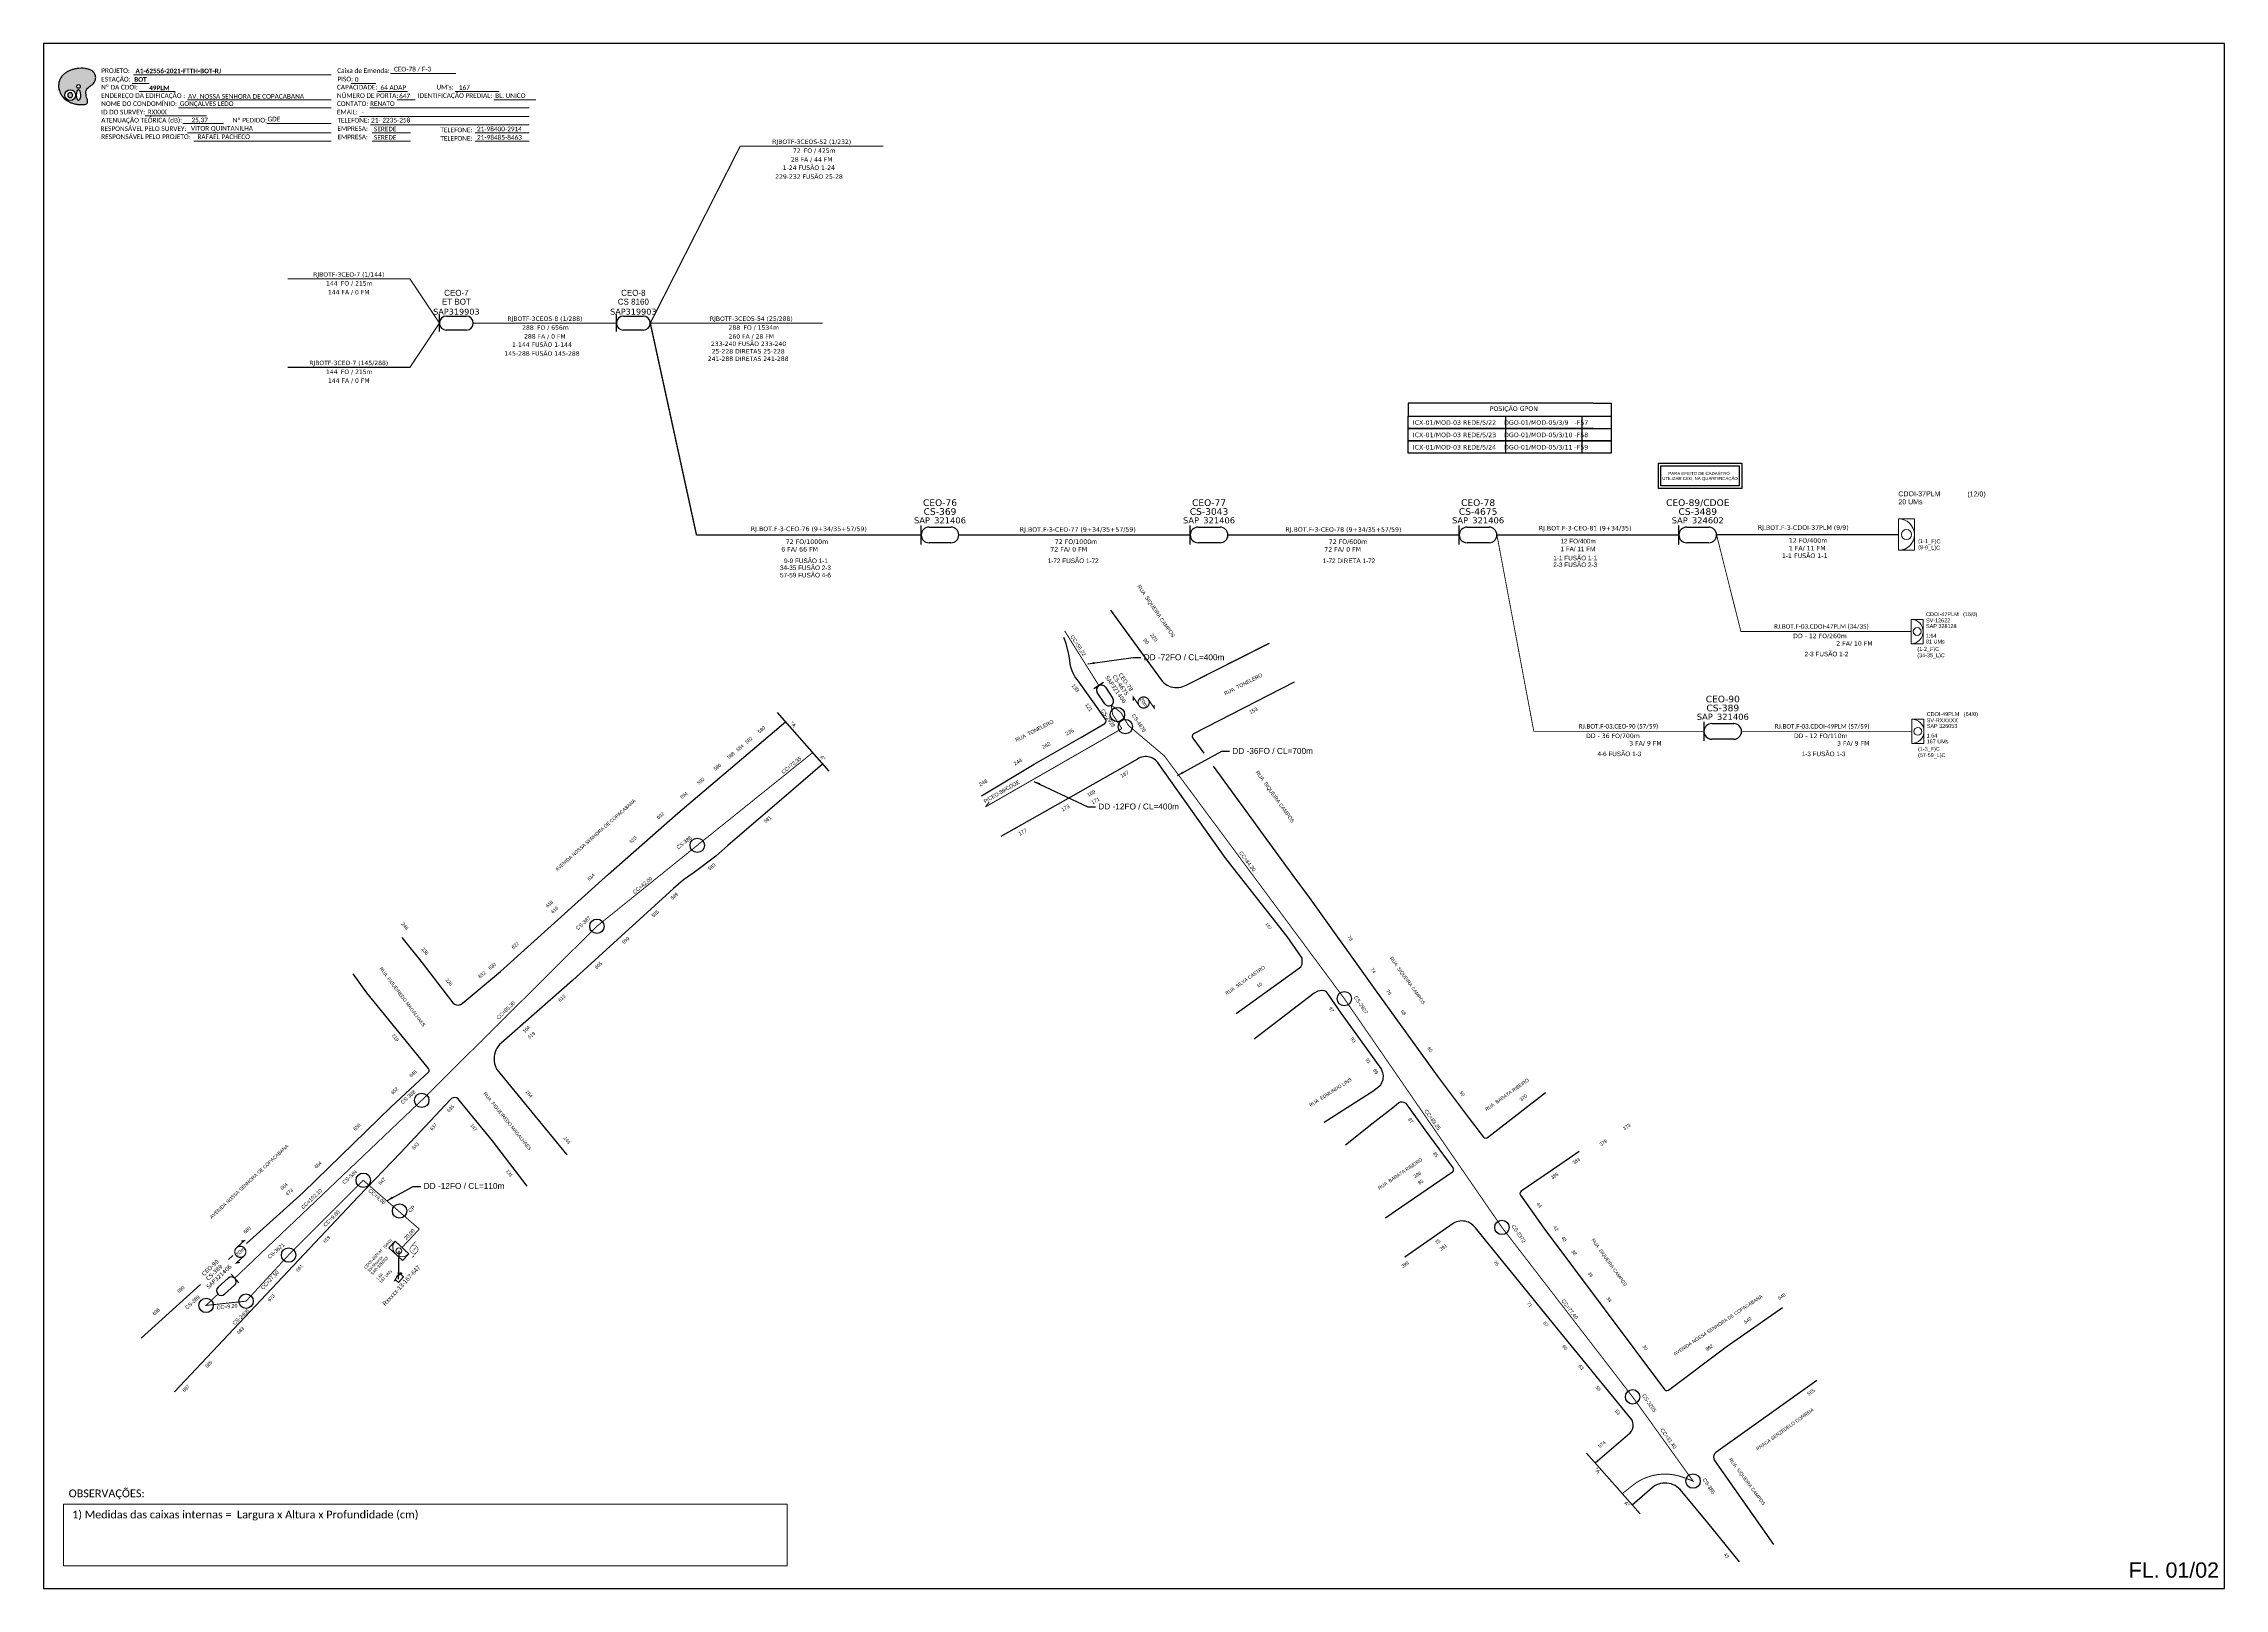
# Model space of a CAD drawing. Header units: inches. Extents: x 1395 to 3179, y -90 to 504.
# Drawn here: x 1395 to 2234, y -90 to 504 of the extents above; entities that cross this region are included whole.
import ezdxf
from ezdxf.enums import TextEntityAlignment as Align

# ---------------------------------------------------------------- set-up
doc = ezdxf.new("R2010")
doc.units = ezdxf.units.IN
doc.header["$MEASUREMENT"] = 0
doc.linetypes.add('ARILSUPP', pattern=[2.98, 1.42, -0.71, 0.14, -0.71])
doc.linetypes.add('DASHED', pattern=[0.75, 0.5, -0.25])
for name, color, linetype, lineweight in [("20.0-LEGENDA DOS CDO'S", 1, 'Continuous', 0), ('20.1-CDO_INTERIOR', 1, 'Continuous', 0), ('40.1-ETIQUETAS', 1, 'Continuous', 20), ('Texto_Cabos', 1, 'Continuous', 20)]:
    doc.layers.add(name, color=color, linetype=linetype, lineweight=lineweight)
for name, color, linetype in [('20.4-CEOS', 1, 'Continuous'), ('ALINHAMENTO PREDIAL', 120, 'Continuous'), ('CAIXAS SUB.', 7, 'Continuous'), ('CAP a instalar', 1, 'Continuous'), ('CD a instalar', 1, 'Continuous'), ('CEO', 1, 'Continuous'), ('CEOS', 1, 'Continuous'), ('Folga', 1, 'Continuous'), ('LC1', 3, 'Continuous'), ('METRAGEM', 7, 'Continuous'), ('NOME LOGRADOURO', 252, 'Continuous'), ('NUMERAÇÃO', 7, 'Continuous'), ('OBRA DE ARTE', 190, 'Continuous'), ('SURVEYS', 7, 'Continuous'), ('SURVEYS_LEGENDAS', 7, 'Continuous')]:
    doc.layers.add(name, color=color, linetype=linetype)
doc.styles.add('ARIAL', font='arial.ttf')
doc.styles.add('siredit', font='verdana.ttf')
doc.styles.add('Style-font000', font='font000.shx')
doc.styles.add('style0', font='arial.ttf', dxfattribs={"height": 1.137214})
doc.styles.add('WMF-Calibri0', font='CALIBRI.TTF')
doc.styles.add('WMF-Calibri1', font='CALIBRIB.TTF')
doc.dimstyles.new('ISO-25', dxfattribs={"dimtxt": 2.5, "dimasz": 2.5, "dimexe": 1.25, "dimexo": 0.625, "dimtad": 1, "dimtxsty": 'Standard', "dimcen": 2.5, "dimadec": 0, "dimazin": 0, "dimtfac": 1, "dimtmove": 0, "dimatfit": 3, "dimfxl": 0, "dimarcsym": 0})

# ---------------------------------------------------------------- blocks, each defined once
blk = doc.blocks.new('OI')
h = blk.add_hatch(color=40)
edge = h.paths.add_edge_path()
edge.add_spline(control_points=[(4.35, -0.67), (3.92, -0.99), (3.26, -1.5), (2.81, -2.59), (2.9, -3.5), (3.06, -4.27), (3.31, -4.85), (3.37, -5.39), (3.4, -5.88), (3.2, -6.4), (2.54, -6.61), (1.65, -6.63), (0.55, -6.67), (-0.56, -6.42), (-1.61, -6.14), (-2.77, -5.61), (-3.92, -4.77), (-4.89, -3.7), (-5.34, -2.65), (-5.6, -1.94), (-5.85, -0.96), (-5.71, 0.47), (-5.1, 2.02), (-4.14, 3.02), (-3.3, 3.61), (-2.37, 4.16), (-1.36, 4.44), (-0.56, 4.7), (0.79, 4.85), (2.24, 4.97), (3.79, 4.57), (4.67, 4.21), (5.44, 3.65), (5.76, 2.99), (6.03, 2.21), (6.01, 1.46), (5.72, 0.64), (5.31, 0.08), (4.88, -0.38), (4.51, -0.55), (4.35, -0.67)], knot_values=[0, 0, 0, 0, 1.60434, 2.417191, 3.427595, 4.282808, 4.776746, 5.304182, 5.888771, 6.258406, 6.858137, 7.79129, 8.986195, 10.124242, 11.187857, 12.242908, 13.953784, 15.414161, 16.515391, 17.349188, 17.675853, 19.552021, 21.515531, 22.568638, 23.63245, 24.621084, 25.782718, 26.745347, 27.142653, 29.870543, 31.004649, 31.921532, 32.709589, 33.801391, 34.042471, 35.192333, 35.971461, 36.628871, 37.254359, 37.836911, 37.836911, 37.836911, 37.836911], degree=3, periodic=0)
h.paths.add_polyline_path([(1.13, -0.87, -1), (-0.04, -0.87, -1)], flags=16)
edge = h.paths.add_edge_path(flags=16)
edge.add_ellipse((0.56, -3.59), major_axis=(-0.02, 1.71), ratio=0.361305, start_angle=0, end_angle=360)
h.paths.add_polyline_path([(-0.36, -3.62, -1), (-3.8, -3.62, -1)], flags=16)
edge = h.paths.add_edge_path(flags=0)
edge.add_ellipse((-2.08, -3.62), major_axis=(0, 0.885), ratio=0.758294, start_angle=0, end_angle=360)
at = {"color": 40}
for centre, radius in [((-2.08, -3.62), 1.72), ((0.54, -0.87), 0.587)]:
    blk.add_circle(centre, radius, dxfattribs=at)
blk.add_ellipse((-2.08, -3.62), major_axis=(0, 0.885), ratio=0.758294, start_param=-3.141592653589792, end_param=3.141592653589792, dxfattribs=at)
blk.add_ellipse((0.56, -3.59), major_axis=(-0.02, 1.71), ratio=0.361305, dxfattribs=at)
at = {"color": 40, "start_tangent": (-0.800898, -0.598801), "end_tangent": (-0.800898, -0.598801)}
blk.add_spline([(4.35, -0.67), (3.2, -1.78), (2.9, -2.54), (2.92, -3.55), (3.12, -4.38), (3.28, -4.85), (3.37, -5.37), (3.35, -5.95), (3.2, -6.29), (2.66, -6.55), (1.73, -6.63), (0.54, -6.62), (-0.58, -6.41), (-1.6, -6.11), (-2.56, -5.67), (-3.95, -4.67), (-4.89, -3.56), (-5.37, -2.56), (-5.64, -1.78), (-5.72, -1.46), (-5.63, 0.42), (-4.84, 2.22), (-4.13, 2.99), (-3.27, 3.62), (-2.4, 4.09), (-1.3, 4.47), (-0.37, 4.72), (0.02, 4.77), (2.75, 4.8), (3.85, 4.53), (4.69, 4.16), (5.31, 3.68), (5.85, 2.73), (5.93, 2.5), (5.94, 1.35), (5.67, 0.62), (5.29, 0.08), (4.84, -0.36), (4.35, -0.67)], degree=3, dxfattribs=at)
blk = doc.blocks.new('LVLV')
for p, q in [((0, 0.0000254), (-0.0000251, 0.000018)), ((-0.0000251, 0.000018), (-0.0000173, 0.000018)), ((-0.0000172, 0), (-0.0000172, 0.0000179)), ((0.0000172, 0), (-0.0000172, 0)), ((0, 0.0000254), (0.0000251, 0.000018)), ((0.0000169, 0.0000264), (0.0000195, 0.0000264)), ((0.0000169, 0.0000205), (0.0000169, 0.0000264)), ((0.0000251, 0.000018), (0.0000172, 0.000018)), ((0.0000172, 0.000018), (0.0000172, 0)), ((0.0000195, 0.0000264), (0.0000195, 0.0000198))]:
    blk.add_line(p, q)
blk = doc.blocks.new('CDOI_CT_ESQ')
at = {"layer": '20.1-CDO_INTERIOR', "lineweight": 18}
blk.add_lwpolyline([(-2.12, -2.13), (-2.12, 2.12), (0, 2.12), (0.01, -2.13)], close=True, dxfattribs=at)
blk.add_circle((-1.06, 0), 0.68, dxfattribs=at)
blk.add_arc((0.01, 0), 2.13, 90.0276, 270.0276, dxfattribs=at)
at = {"layer": "20.0-LEGENDA DOS CDO'S", "style": 'ARIAL'}
for tag, p in [('SAP', (-9.3, 0.61)), ('CDO_N', (-9.3, 2.69)), ('SURVEY', (-9.3, 1.6)), ('1:XX', (-9.31, -1.08)), ('UMS', (-9.31, -2.09))]:
    blk.add_attdef(tag, p, '', height=0.68, rotation=359.9724, dxfattribs=at)
blk.add_attdef('FIBRAS_UTILIZADAS', text='', height=0.68, rotation=359.9724, dxfattribs=at).set_placement((-1.59, 2.69), align=Align.CENTER)
blk = doc.blocks.new('A$C07E14978')
at = {"layer": 'Folga', "color": 1, "const_width": 0.137}
for points in [[(2.23, 0.28), (0.03, 0.28), (0.47, 0.06)], [(2.23, 2.92), (4.42, 2.92), (3.98, 3.13)]]:
    blk.add_lwpolyline(points, dxfattribs=at)
at = {"layer": 'Folga', "color": 1, "const_width": 0.146}
blk.add_lwpolyline([(2.23, 2.92, 1.000012), (2.23, 0.28, 0.999978)], format="xyb", close=True, dxfattribs=at)
at = {"layer": 'Folga', "color": 1}
blk.add_text('10m', height=0.659, dxfattribs=at).set_placement((1.38, 1.27))

msp = doc.modelspace()

# ---------------------------------------------------------------- linework, layer by layer
for p, q in [((1990.91, 365.7), (1997.76, 365.7)), ((1997.76, 365.7), (1997.76, 351.14)), ((1997.76, 351.14), (1990.91, 351.14))]:
    msp.add_line(p, q)
at = {"color": 0, "lineweight": 0}
for p, q in [((1402.64, -57.68), (1680.89, -57.68)), ((1402.64, -81.38), (1402.64, -57.68)), ((1680.89, -57.68), (1680.89, -81.38)), ((1680.89, -81.38), (1402.64, -81.38))]:
    msp.add_line(p, q, dxfattribs=at)
for points in [[(1395.02, -90.07), (2233.58, -90.07), (2233.58, 503.93), (1395.02, 503.93), (1395.02, -90.07)], [(1986.54, 360.64), (1986.54, 346.4)], [(1990.91, 360.64), (1997.76, 360.64)], [(1990.91, 355.89), (1997.76, 355.89)], [(1677.06, 246.76), (1696.91, 224.2)], [(1988.35, -38.1), (2008.88, -61.41)]]:
    msp.add_lwpolyline(points)
at = {"color": 7, "lineweight": 0}
for points in [[(1429.04, 488.61), (1435.59, 488.61)], [(1429.56, 491.89), (1505.53, 491.89)], [(1513.33, 488.65), (1522.81, 488.65)], [(1528.37, 492.38), (1553.51, 492.38)], [(1431.71, 485.54), (1445.65, 485.54)], [(1446.87, 479.19), (1505.53, 479.19)], [(1450.28, 482.31), (1505.53, 482.31)], [(1520.49, 479.19), (1581.72, 479.19)], [(1523.38, 485.54), (1535, 485.54)], [(1530.96, 482.31), (1537.91, 482.31)], [(1553.32, 485.54), (1570.18, 485.54)], [(1568.14, 482.31), (1584.31, 482.31)], [(1434.03, 476.13), (1457.66, 476.13)], [(1448.56, 473.16), (1464.23, 473.16)], [(1450.28, 469.61), (1505.53, 469.61)], [(1480.89, 473.17), (1505.39, 473.17)], [(1481.4, 473.17), (1505.55, 473.17)], [(1516.45, 475.96), (1581.72, 475.96)], [(1520.74, 472.72), (1581.72, 472.72)], [(1521.35, 469.61), (1536.15, 469.61)], [(1560.95, 469.61), (1581.72, 469.61)], [(1452.77, 466.37), (1505.53, 466.37)], [(1521.35, 466.37), (1536.15, 466.37)], [(1560.95, 466.37), (1581.72, 466.37)]]:
    msp.add_lwpolyline(points, dxfattribs=at)
for points in [[(1919.75, 351.14), (1997.76, 351.14), (1997.76, 346.4), (1919.75, 346.4)], [(2015.92, 342.62), (2048.05, 342.62), (2048.05, 332.83), (2015.92, 332.83)], [(2016.92, 341.62), (2047.05, 341.62), (2047.05, 333.83), (2016.92, 333.83)]]:
    msp.add_lwpolyline(points, close=True)
at = {"color": 5, "const_width": 0.36}
msp.add_lwpolyline([(1800.81, 257.06), (1787.63, 278.11)], dxfattribs=at)
at = {"color": 1}
for points, const_width in [([(1816.26, 249.37), (1813.99, 252.69), (1814.03, 251.34)], 0.452), ([(1690.69, 231.27), (1646.37, 195.65), (1607.77, 164.54), (1540.4, 97.61), (1468.5, 29.21)], 0.36), ([(1462.05, 23.08), (1457.5, 18.74), (1472.86, 20.38), (1489.21, 38.11), (1517.92, 66.85), (1539.49, 48.08)], 0.36), ([(1532.84, 41.03), (1539.49, 48.08)], 0.36), ([(1472.1, 37.77), (1469.13, 35.06), (1470.46, 35.29)], 0.452)]:
    msp.add_lwpolyline(points, dxfattribs=dict(at, const_width=const_width))
at = {"color": 1, "const_width": 0.452}
for points in [[(1819.79, 251.78, 1.000012), (1816.26, 249.37, 0.999978)], [(1469.21, 40.92, 1.000012), (1472.1, 37.77, 0.999978)]]:
    msp.add_lwpolyline(points, format="xyb", close=True, dxfattribs=at)
at = {"color": 1, "const_width": 0.452, "elevation": 0.45}
for points in [[(1819.79, 251.78), (1822.06, 248.45), (1822.06, 249.65)], [(1469.21, 40.92), (1472.19, 43.65), (1471.01, 43.47)]]:
    msp.add_lwpolyline(points, dxfattribs=at)
at = {"color": 1, "const_width": 0.36}
msp.add_lwpolyline([(1805.58, 249.54), (1809.31, 246.68), (1812.16, 241.73), (1825.5, 230.45, -0.057867), (1826.29, 229.61), (1895.17, 136.7), (1955.79, 48.72), (2006, -16.41), (2029.28, -48.81), (2025.53, -47.4, 0.265448), (2005.94, -50.52), (2002.04, -53.65)], format="xyb", dxfattribs=at)
at = {"color": 0, "const_width": 0.36}
for points in [[(1805.58, 249.54), (1806.05, 246.03)], [(1806.05, 246.03), (1809.65, 240.55)], [(1757.2, 210.45), (1809.65, 240.55)], [(1757.2, 210.45), (1758.66, 212.37)]]:
    msp.add_lwpolyline(points, dxfattribs=at)
at = {"color": 4}
msp.add_lwpolyline([(1531.63, 39.73), (1531.38, 28.87)], dxfattribs=at)
at = {"layer": '20.1-CDO_INTERIOR', "color": 0, "lineweight": 18}
for points in [[(2114.36, 309.1), (2114.36, 321.17), (2108.33, 321.17), (2108.33, 309.1)], [(2117.78, 273.19), (2117.78, 282.54), (2113.11, 282.55), (2113.1, 273.19)]]:
    msp.add_lwpolyline(points, close=True, dxfattribs=at)
at = {"layer": '20.1-CDO_INTERIOR', "lineweight": 18}
msp.add_lwpolyline([(2118.06, 234.79), (2118.06, 244.14), (2113.38, 244.15), (2113.38, 234.79)], close=True, dxfattribs=at)
at = {"layer": '20.1-CDO_INTERIOR', "color": 0, "lineweight": 18}
for centre, radius in [((2111.34, 315.14), 1.93), ((2115.44, 277.87), 1.5)]:
    msp.add_circle(centre, radius, dxfattribs=at)
at = {"layer": '20.1-CDO_INTERIOR', "lineweight": 18}
msp.add_circle((2115.72, 239.47), 1.5, dxfattribs=at)
at = {"layer": '20.1-CDO_INTERIOR', "color": 0, "lineweight": 18}
for centre, radius, start, end in [((2108.33, 315.14), 6.03, 270, 90), ((2113.1, 277.87), 4.68, 269.97241, 89.97241)]:
    msp.add_arc(centre, radius, start, end, dxfattribs=at)
at = {"layer": '20.1-CDO_INTERIOR', "lineweight": 18}
msp.add_arc((2113.38, 239.47), 4.68, 269.97241, 89.97241, dxfattribs=at)
at = {"layer": '20.4-CEOS', "color": 5}
for p, q in [((1732.47, 311.37), (1732.47, 318.63)), ((1735.48, 318.01), (1743.92, 318.01)), ((1743.92, 311.99), (1735.48, 311.99)), ((1835.93, 311.37), (1835.93, 318.63)), ((1838.94, 318.01), (1847.38, 318.01)), ((1847.38, 311.99), (1838.94, 311.99)), ((1939.39, 311.37), (1939.39, 318.63)), ((1942.4, 318.01), (1950.84, 318.01)), ((1950.84, 311.99), (1942.4, 311.99)), ((1803.03, 250.09), (1800.19, 254.44)), ((1803.29, 256.47), (1806.13, 252.12))]:
    msp.add_line(p, q, dxfattribs=at)
at = {"layer": '20.4-CEOS', "color": 0}
for p, q in [((2023.85, 311.37), (2023.85, 318.63)), ((2026.86, 318.01), (2035.3, 318.01)), ((2035.3, 311.99), (2026.86, 311.99))]:
    msp.add_line(p, q, dxfattribs=at)
at = {"layer": '20.4-CEOS'}
for p, q in [((2033.48, 235.84), (2033.48, 243.1)), ((2036.49, 242.48), (2044.93, 242.48)), ((2044.93, 236.46), (2036.49, 236.46))]:
    msp.add_line(p, q, dxfattribs=at)
at = {"layer": '20.4-CEOS', "color": 1}
for p, q in [((1462.13, 25.77), (1466, 29.24)), ((1468.47, 26.47), (1464.6, 23.01))]:
    msp.add_line(p, q, dxfattribs=at)
at = {"layer": '20.4-CEOS', "color": 5}
msp.add_lwpolyline([(1802.6, 258.23), (1798.85, 255.79)], dxfattribs=at)
at = {"layer": '20.4-CEOS', "color": 1}
msp.add_lwpolyline([(1470.11, 27.43), (1467.13, 30.76)], dxfattribs=at)
at = {"layer": '20.4-CEOS', "color": 5}
for centre, start, end in [((1801.74, 255.46), 33.15622, 213.15622), ((1804.58, 251.1), 213.15622, 33.15622)]:
    msp.add_arc(centre, 1.85, start, end, dxfattribs=at)
at = {"layer": '20.4-CEOS', "color": 1}
for centre, start, end in [((1463.36, 24.39), 131.82768, 311.82768), ((1467.24, 27.86), 311.82768, 131.82768)]:
    msp.add_arc(centre, 1.85, start, end, dxfattribs=at)
at = {"layer": '20.4-CEOS', "color": 5}
for centre, major_axis, start_param, end_param in [((1735.48, 315), (-2.13, 2.13), -0.785398, 2.356194), ((1743.92, 315), (2.13, 2.13), 3.926991, 7.068583), ((1838.94, 315), (-2.13, 2.13), -0.785398, 2.356194), ((1847.38, 315), (2.13, 2.13), 3.926991, 7.068583), ((1942.4, 315), (-2.13, 2.13), -0.785398, 2.356194), ((1950.84, 315), (2.13, 2.13), 3.926991, 7.068583)]:
    msp.add_ellipse(centre, major_axis=major_axis, ratio=1, start_param=start_param, end_param=end_param, dxfattribs=at)
at = {"layer": '20.4-CEOS', "color": 0}
for centre, major_axis, start_param, end_param in [((2026.86, 315), (-2.13, 2.13), -0.785398, 2.356194), ((2035.3, 315), (2.13, 2.13), 3.926991, 7.068583)]:
    msp.add_ellipse(centre, major_axis=major_axis, ratio=1, start_param=start_param, end_param=end_param, dxfattribs=at)
at = {"layer": '20.4-CEOS'}
for centre, major_axis, start_param, end_param in [((2036.49, 239.47), (-2.13, 2.13), -0.785398, 2.356194), ((2044.93, 239.47), (2.13, 2.13), 3.926991, 7.068583)]:
    msp.add_ellipse(centre, major_axis=major_axis, ratio=1, start_param=start_param, end_param=end_param, dxfattribs=at)
at = {"layer": 'ALINHAMENTO PREDIAL'}
for points in [[(1805.28, 286.05), (1805.89, 285.22)], [(1805.28, 286.05), (1824.76, 259.26), (1825.27, 258.66), (1825.82, 258.12), (1826.43, 257.64), (1827.09, 257.23), (1827.79, 256.88), (1828.52, 256.62), (1829.27, 256.43), (1830.04, 256.32), (1830.82, 256.28), (1831.59, 256.34), (1832.36, 256.47), (1833.11, 256.69), (1834.33, 257.23), (1866.04, 273.22)], [(1805.89, 285.22), (1824.76, 259.26), (1825.27, 258.66), (1825.82, 258.12), (1826.43, 257.64), (1827.09, 257.23), (1827.79, 256.88), (1828.52, 256.62), (1829.27, 256.43), (1830.04, 256.32), (1830.82, 256.28), (1831.59, 256.34), (1832.36, 256.47), (1833.11, 256.69), (1834.33, 257.23), (1866.44, 273.43)], [(1755.66, 214.68), (1775.97, 226.86), (1793.85, 237.11), (1803.1, 242.55), (1803.5, 243.03), (1803.59, 243.66), (1803.38, 244.23), (1792.52, 259.26), (1791.71, 260.37), (1791.03, 261.56), (1790.48, 262.81), (1790.06, 264.12), (1789.78, 265.45), (1789.64, 266.82), (1789.27, 269.03), (1788.23, 273.21), (1787.37, 275.58)], [(1875.86, 258.38), (1837.18, 238.56), (1836.79, 238.08), (1836.69, 237.47), (1836.92, 236.88)], [(1532.75, 160.25), (1540.62, 150.47), (1552.39, 135.11), (1553, 134.58), (1553.75, 134.28), (1554.55, 134.21), (1555.35, 134.4), (1555.99, 134.79), (1570.71, 147.1), (1612.27, 184.62), (1638.86, 208.04), (1680.24, 243.15)], [(1836.92, 236.88), (1841.17, 231.04)], [(1694.53, 226.91), (1683.31, 217.28), (1658.14, 195.59), (1653.48, 191.54), (1645.16, 185.25), (1641.11, 182.4), (1637.25, 179.06), (1598.45, 143.67), (1570.95, 119.62), (1570.34, 119.02), (1569.8, 118.36), (1569.33, 117.63), (1568.93, 116.87), (1568.62, 116.07), (1568.4, 115.25), (1568.26, 114.4), (1568.22, 113.54), (1568.25, 112.68), (1568.38, 111.82), (1568.6, 111), (1568.91, 110.2), (1569.29, 109.43)], [(1849.65, 190.55), (1823.37, 227.57), (1822.96, 228.02), (1822.51, 228.44), (1822, 228.8), (1821.47, 229.11), (1820.91, 229.37), (1820.32, 229.56), (1819.72, 229.69), (1819.11, 229.75), (1818.5, 229.76), (1817.89, 229.69), (1817.27, 229.57), (1816.7, 229.38), (1816.13, 229.14), (1815.59, 228.83), (1789.91, 214.15), (1763.14, 199.04)], [(1844.79, 226.06), (1857.2, 209), (1864.02, 199.7)], [(1864.02, 199.7), (1875.4, 184.06), (1881.65, 175.53), (1907.05, 140.09), (1930.86, 107.05), (1943.12, 90.55), (1948.64, 83.46), (1949.1, 83.12), (1949.66, 83.04), (1950.18, 83.26), (1951.88, 84.56), (1972.56, 100.55)], [(1853.56, 131.05), (1876.56, 147.49), (1878.45, 148.99), (1878.96, 149.98), (1878.94, 151.13), (1878.94, 152.28), (1877.6, 154.3), (1873.15, 160.56), (1849.65, 190.55)], [(1472.99, 42.56), (1494.86, 62.19), (1528.67, 95.05), (1543.25, 108.72), (1543.3, 109.29), (1543.07, 109.81), (1519.24, 138.97), (1514.02, 146.26)], [(1887.41, 89.16), (1906.48, 101.37), (1909.2, 103.57), (1910.11, 105.58), (1910.2, 107.17), (1910.04, 108.14), (1909.29, 109.9), (1894.14, 131.04), (1888.94, 138.36), (1888.17, 139.44), (1887.52, 139.71), (1886.68, 139.79), (1885.75, 139.7), (1885.01, 139.61), (1883.53, 138.76), (1873.2, 130.85), (1860.51, 121.11)], [(1569.29, 109.43), (1596.15, 76.59)], [(1580.91, 64.54), (1567.62, 82.04), (1554.87, 97.71), (1554.41, 98.21), (1553.82, 98.53), (1553.15, 98.65), (1552.47, 98.56), (1551.87, 98.27), (1551.37, 97.81), (1532.3, 77.38), (1515.99, 60.43), (1445.3, -14.51)], [(1910.99, 52.38), (1914.84, 55.12), (1936.74, 70.06), (1937.11, 70.5), (1937.19, 71.06), (1936.98, 71.59), (1926.22, 86.27), (1920.08, 94.84), (1918.91, 96.37), (1918.14, 96.78), (1917.37, 96.89), (1916.71, 96.85), (1916.1, 96.63), (1914.32, 95.16), (1905.69, 88.42)], [(1905.69, 88.42), (1895.66, 80.34)], [(1985.5, 77.92), (1978.06, 72.82), (1963.11, 62.61), (1962.75, 62.17), (1962.65, 61.61), (1962.86, 61.08)], [(1962.86, 61.08), (1971.89, 48.47), (2018.24, -13.6), (2018.69, -13.95), (2019.25, -14.02), (2019.78, -13.82), (2042.02, 2.77), (2063.65, 17.88)], [(1991.58, -41.76), (2005.11, -30.28), (2005.65, -29.6), (2006.04, -28.82), (2006.25, -27.97), (2006.3, -27.1), (2006.14, -26.25), (2005.82, -25.43), (2005.34, -24.71), (1976.07, 11.08), (1945.56, 48.62), (1945.12, 49.14), (1944.64, 49.61), (1944.1, 50.03), (1943.53, 50.39), (1942.91, 50.7), (1942.28, 50.93), (1941.62, 51.1), (1940.94, 51.19), (1940.26, 51.22), (1939.59, 51.17), (1938.92, 51.06), (1938.26, 50.88), (1937.63, 50.62), (1937.03, 50.3), (1918.41, 37.27)], [(1466.1, 36.37), (1467.82, 37.91)], [(1432.47, 6.17), (1455.38, 26.75)], [(2076.85, -10.07), (2038.05, -37.83), (2037.57, -38.3), (2037.25, -38.92), (2037.14, -39.6), (2037.24, -40.28), (2037.54, -40.88)], [(2037.54, -40.88), (2060.26, -73.18)], [(2047.13, -79.91), (2034.99, -64.91), (2024.27, -52.1), (2023.68, -51.52), (2023.03, -51.01), (2022.33, -50.57), (2021.6, -50.2), (2020.82, -49.92), (2020.02, -49.71), (2019.2, -49.59), (2018.37, -49.55), (2017.56, -49.61), (2016.75, -49.74), (2015.94, -49.97), (2015.17, -50.27), (2014.45, -50.65), (2005.87, -58.01)]]:
    msp.add_lwpolyline(points, dxfattribs=at)
at = {"layer": 'CAIXAS SUB.', "color": 5}
for centre in [(1807.92, 245.94), (1810.97, 241.31), (1646.37, 195.65), (1607.77, 164.54), (1895.17, 136.7), (1540.4, 97.61), (1517.92, 66.85), (1531.88, 55.05), (1955.79, 48.72), (1489.21, 38.11), (1457.5, 18.74), (1472.86, 20.38), (2006, -16.41), (2029.28, -48.81)]:
    msp.add_circle(centre, 2.77, dxfattribs=at)
at = {"layer": 'CAP a instalar', "color": 5, "ltscale": 7, "const_width": 0.545}
for points in [[(1628.3, 396.45), (1646.06, 315)], [(1646.06, 315), (1732.47, 315)], [(1746.93, 315), (1835.93, 315)], [(1850.39, 315), (1939.39, 315)]]:
    msp.add_lwpolyline(points, dxfattribs=at)
at = {"layer": 'CAP a instalar', "color": 0, "ltscale": 7, "const_width": 0.545}
for points in [[(1953.85, 315), (2023.85, 315)], [(2038.29, 315.14), (2108.28, 315.14)]]:
    msp.add_lwpolyline(points, dxfattribs=at)
at = {"layer": 'CD a instalar', "color": 0, "linetype": 'Continuous'}
for p, q in [((1990.91, 365.7), (1919.75, 365.7)), ((1919.75, 365.7), (1919.75, 360.64)), ((1919.75, 360.64), (1990.91, 360.64)), ((1919.75, 360.64), (1990.91, 360.64)), ((1919.75, 355.89), (1919.75, 360.64)), ((1957.12, 360.64), (1957.12, 355.89)), ((1990.91, 355.89), (1919.75, 355.89)), ((1919.75, 355.89), (1990.91, 355.89)), ((1919.75, 351.14), (1919.75, 355.89)), ((1957.12, 355.89), (1957.12, 346.4)), ((1990.91, 351.14), (1919.75, 351.14))]:
    msp.add_line(p, q, dxfattribs=at)
at = {"layer": 'CD a instalar', "color": 0, "linetype": 'Continuous', "const_width": 0.454}
for points in [[(1628.3, 396.45), (1662.87, 464.49)], [(1662.87, 464.49), (1717.87, 464.49)], [(1547.22, 396.45), (1535.88, 413.46), (1488.81, 413.46)], [(1547.22, 396.45), (1535.88, 379.44), (1488.81, 379.44)], [(1560.26, 396.45), (1615.26, 396.45)], [(1628.3, 396.45), (1694.64, 396.45)]]:
    msp.add_lwpolyline(points, dxfattribs=at)
at = {"layer": 'CD a instalar', "linetype": 'ByBlock', "const_width": 0.32}
for points in [[(1953.85, 315), (1968.04, 239.47), (2033.48, 239.47)], [(2047.94, 239.47), (2113.38, 239.47)]]:
    msp.add_lwpolyline(points, dxfattribs=at)
at = {"layer": 'CD a instalar', "color": 0, "linetype": 'ByBlock', "const_width": 0.32}
msp.add_lwpolyline([(2038.29, 315.14), (2047.66, 277.87), (2113.1, 277.87)], dxfattribs=at)
at = {"layer": 'CEO', "color": 0}
for p, q in [((1549.93, 399.17), (1557.54, 399.17)), ((1557.54, 393.74), (1549.93, 393.74))]:
    msp.add_line(p, q, dxfattribs=at)
at = {"layer": 'CEO', "color": 5}
for p, q in [((1617.97, 399.17), (1625.58, 399.17)), ((1625.58, 393.74), (1617.97, 393.74))]:
    msp.add_line(p, q, dxfattribs=at)
at = {"layer": 'CEO', "color": 0}
msp.add_lwpolyline([(1547.22, 393.18), (1547.22, 399.73)], dxfattribs=at)
at = {"layer": 'CEO', "color": 5}
msp.add_lwpolyline([(1615.26, 393.18), (1615.26, 399.73)], dxfattribs=at)
at = {"layer": 'CEO', "color": 0}
for centre, start, end in [((1549.93, 396.45), 90, 270), ((1557.54, 396.45), 270, 90)]:
    msp.add_arc(centre, 2.71, start, end, dxfattribs=at)
at = {"layer": 'CEO', "color": 5}
for centre, start, end in [((1617.97, 396.45), 90, 270), ((1625.58, 396.45), 270, 90)]:
    msp.add_arc(centre, 2.71, start, end, dxfattribs=at)

# ---------------------------------------------------------------- block references
at = {"color": 7, "xscale": 1.213923925196705, "yscale": 1.21392392515554, "zscale": 1.213923925163967, "rotation": 0.153289602326381}
msp.add_blockref('OI', (1407.76, 488.52), dxfattribs=at)
at = {"layer": '20.1-CDO_INTERIOR', "color": 0, "xscale": 1.680000000028115, "yscale": 1.679999999993036, "zscale": 1.68, "rotation": 47.12872207798412}
msp.add_blockref('CDOI_CT_ESQ', (1532.84, 41.03), dxfattribs=at).add_auto_attribs({'CDO_N': 'CDOI-49PLM', 'FIBRAS_UTILIZADAS': '(64/0)', 'SURVEY': 'SV-Rxxxxx', 'SAP': 'SAP-326053', '1:XX': '1:64', 'UMS': '167 UMs'})
at = {"layer": 'Folga', "xscale": 1.17893391279495, "yscale": 1.178933912742512, "zscale": 1.178933912750071, "rotation": 47.12872207797222}
msp.add_blockref('A$C07E14978', (1537.02, 37.05), dxfattribs=at)
at = {"layer": 'SURVEYS', "color": 0, "xscale": 84000, "yscale": 84000, "zscale": 84000, "rotation": 47.12872207798028}
msp.add_blockref('LVLV', (1532.47, 28.64), dxfattribs=at)

# ---------------------------------------------------------------- texts
at = {"color": 7, "linetype": 'Continuous'}
for s, height, style, p in [('CEO-78 / F-3', 1.7927, 'WMF-Calibri0', (1529.77, 493.22)), ('BOT', 1.793, 'WMF-Calibri1', (1429.84, 489.26)), ('A1-62556-2021-FTTH-BOT-RJ', 1.7927, 'WMF-Calibri1', (1430.36, 492.54)), ('0', 1.79, 'WMF-Calibri0', (1514.68, 489.25)), ('AV. NOSSA SENHORA DE COPACABANA', 1.7927, 'WMF-Calibri0', (1450.54, 482.76)), ('647', 1.793, 'WMF-Calibri0', (1531.72, 482.9)), ('VITOR QUINTANILHA', 1.7927, 'WMF-Calibri0', (1451.67, 470.45)), ('-', 1.79, 'WMF-Calibri0', (1517.16, 476.55)), ('SEREDE', 1.793, 'WMF-Calibri0', (1522.05, 470.21)), ('21-98400-2914', 1.7927, 'WMF-Calibri0', (1561.65, 470.23)), ('RAFAEL PACHECO', 1.7927, 'WMF-Calibri0', (1454.16, 467.21)), ('SEREDE', 1.793, 'WMF-Calibri0', (1522.05, 466.97)), ('21-98485-8463', 1.7927, 'WMF-Calibri0', (1561.65, 466.97))]:
    msp.add_text(s, height=height, dxfattribs=dict(at, style=style)).set_placement(p)
at = {"color": 7, "lineweight": 0, "style": 'WMF-Calibri0'}
for s, height, p in [('PROJETO:', 1.793, (1417.16, 492.64)), ('ESTAÇÃO:', 1.793, (1417.16, 489.36)), ('Nº DA CDOI:', 1.7927, (1417.16, 486.29)), ('CAPACIDADE:', 1.7927, (1507.81, 486.29)), ('Caixa de Emenda:', 1.7927, (1507.92, 492.64)), ('PISO:', 1.793, (1507.99, 489.4)), ("UM's:", 1.793, (1546.05, 486.29)), ('ENDEREÇO DA EDIFICAÇÃO :', 1.7927, (1417.16, 483.05)), ('NOME DO CONDOMÍNIO:', 1.7927, (1417.16, 479.94)), ('ID DO SURVEY:', 1.7927, (1417.16, 476.7)), ('GONÇALVES LEDO', 1.7927, (1447.37, 479.94)), ('CONTATO: RENATO', 1.7927, (1507.81, 479.94)), ('EMAIL:', 1.793, (1507.81, 476.7)), ('NÚMERO DE PORTA:', 1.7927, (1507.81, 483.05)), ('IDENTIFICAÇÃO PREDIAL:', 1.7927, (1538.89, 483.05)), ('BL. UNICO', 1.793, (1568.63, 483.05)), ('RESPONSÁVEL PELO SURVEY:', 1.7927, (1416.92, 470.35)), ('ATENUAÇÃO TEÓRICA (dB):', 1.7927, (1417.16, 473.59)), ('Nº PEDIDO:', 1.793, (1467.75, 473.6)), ('TELEFONE: 21- 2235-258', 1.7927, (1507.99, 473.59)), ('EMPRESA:', 1.793, (1507.99, 470.35)), ('TELEFONE:', 1.793, (1547.59, 469.85)), ('RESPONSÁVEL PELO PROJETO:', 1.7927, (1417.16, 467.24)), ('EMPRESA:', 1.793, (1507.99, 467.12)), ('TELEFONE:', 1.793, (1547.59, 466.61))]:
    msp.add_text(s, height=height, dxfattribs=at).set_placement(p)
at = {"color": 7, "linetype": 'Continuous', "style": 'WMF-Calibri1'}
msp.add_text('49PLM', height=1.793, dxfattribs=at).set_placement((1439.54, 486), align=Align.CENTER)
at = {"color": 0, "linetype": 'Continuous'}
for s, height, style, p in [('64 ADAP', 1.793, 'WMF-Calibri0', (1524.55, 486.16)), ('167', 1.793, 'WMF-Calibri0', (1554.67, 486.14)), ('RXXXX', 1.793, 'WMF-Calibri0', (1435.02, 476.74)), ('                    12 FO/400m', 1.752, 'ARIAL', (1964.65, 311.76)), ('                    1 FA/ 11 FM', 1.752, 'ARIAL', (1964.65, 308.76)), ('34-35 FUSÃO 2-3', 1.752, 'ARIAL', (1678.18, 301.51)), ('1-72 FUSÃO 1-72', 1.752, 'ARIAL', (1781.12, 304.2)), ('                2-3 FUSÃO 2-3', 1.752, 'ARIAL', (1964.65, 302.67)), ('                1-1 FUSÃO 1-1', 1.752, 'ARIAL', (1964.65, 305.25)), ('                2-3 FUSÃO 1-2', 1.752, 'ARIAL', (2061.24, 268.34))]:
    msp.add_text(s, height=height, dxfattribs=dict(at, style=style)).set_placement(p)
at = {"color": 0, "lineweight": 0, "style": 'WMF-Calibri0'}
msp.add_text('25,37', height=1.793, dxfattribs=at).set_placement((1451.87, 473.68))
at = {"color": 7, "style": 'WMF-Calibri0'}
msp.add_text('GDE', height=1.793, dxfattribs=at).set_placement((1481.17, 474.01))
at = {"linetype": 'Continuous', "style": 'ARIAL'}
for s, p in [('9-9 FUSÃO 1-1', (1679.72, 304.2)), ('1-72 DIRETA 1-72', (1886.92, 304.2))]:
    msp.add_text(s, height=1.752, dxfattribs=at).set_placement(p)
at = {"color": 1, "linetype": 'Continuous', "style": 'ARIAL'}
for s, p in [('57-59 FUSÃO 4-6', (1678.18, 298.68)), ('                4-6 FUSÃO 1-3', (1981.62, 229.94)), ('                1-3 FUSÃO 1-3', (2060.15, 229.94))]:
    msp.add_text(s, height=1.752, dxfattribs=at).set_placement(p)
at = {"linetype": 'DASHED', "ltscale": 2, "style": 'ARIAL'}
for s, p in [('DD -72FO / CL=400m', (1833.54, 267.98)), ('DD -36FO / CL=700m', (1867.61, 231.96)), ('DD -12FO / CL=400m', (1816.08, 210.59)), ('DD -12FO / CL=110m', (1556.69, 64.68))]:
    msp.add_text(s, height=2.28, dxfattribs=at).set_placement(p, align=Align.MIDDLE_CENTER)
at = {"color": 1, "style": 'ARIAL'}
for rotation, p in [(304.32782, (1816.45, 251.75)), (42.42149, (1469.71, 37.62))]:
    msp.add_text('20m', height=1.394, rotation=rotation, dxfattribs=at).set_placement(p)
at = {"style": 'ARIAL'}
for p in [(1682.01, 242.47), (1991.23, -44.43)]:
    msp.add_text("''A                           A''", height=1.44, rotation=311.36951, dxfattribs=at).set_placement(p)
at = {"color": 0, "style": 'ARIAL'}
msp.add_text('P/CEO-89/CDOE', height=1.44, rotation=29.84982, dxfattribs=at).set_placement((1757.03, 211.82))
at = {"color": 5, "linetype": 'Continuous', "char_height": 1.752, "width": 54.5384, "attachment_point": 1}
for s, insert in [('{\\fVerdana|b0|i0|c0|p34;\\P\\pi17;\\C256;  72 FO/1000m\\C5;\\P\\pi0;                     \\C1; 6 FA/ 66 FM\\C5;\\P                 }', (1661.84, 316.21)), ('{\\fVerdana|b0|i0|c0|p34;\\P\\pi17;\\C0;  72 FO/1000m\\P\\pi0;                      72 FA/ 0 FM\\P                 }', (1765.3, 316.21))]:
    msp.add_mtext(s, dxfattribs=dict(at, insert=insert))
at = {"color": 0, "linetype": 'Continuous', "insert": (2049.08, 316.65), "char_height": 1.752, "width": 54.5384, "attachment_point": 1}
msp.add_mtext('{\\fVerdana|b0|i0|c0|p34;\\P\\pi17;12 FO/400m\\P1 FA/ 11 FM\\P\\pi14.32;1-1 FUSÃO 1-1}', dxfattribs=at)
at = {"lineweight": 0, "char_height": 3, "width": 277.1819, "attachment_point": 1, "style": 'WMF-Calibri0'}
for s, insert in [('OBSERVAÇÕES:', (1404.65, -52.04)), ('1) Medidas das caixas internas =  Largura x Altura x Profundidade (cm)', (1406, -60.16))]:
    msp.add_mtext(s, dxfattribs=dict(at, insert=insert))
at = {"layer": "20.0-LEGENDA DOS CDO'S", "color": 0, "linetype": 'Continuous', "style": 'ARIAL'}
for s, p in [('CDOI-37PLM', (2108.21, 329.87)), ('20 UMs', (2108.22, 326.78))]:
    msp.add_text(s, height=1.931, dxfattribs=at).set_placement(p)
msp.add_text('       (12/0)', height=1.931, dxfattribs=at).set_placement((2135.66, 329.79), align=Align.CENTER)
at = {"layer": "20.0-LEGENDA DOS CDO'S", "color": 0, "style": 'ARIAL'}
for s, p in [('CDOI-47PLM', (2118.85, 283.79)), ('SAP 328128', (2118.85, 279.22)), ('SV-12622', (2118.85, 281.39)), ('1:64', (2118.83, 275.49)), ('81 UMs', (2118.83, 273.26))]:
    msp.add_text(s, height=1.497, rotation=359.97241, dxfattribs=at).set_placement(p)
msp.add_text('(16/0)', height=1.497, rotation=359.97241, dxfattribs=at).set_placement((2135.83, 283.78), align=Align.CENTER)
at = {"layer": "20.0-LEGENDA DOS CDO'S", "style": 'ARIAL'}
for s, p in [('CDOI-49PLM', (2119.13, 245.39)), ('SV-RXXXXX', (2119.13, 242.99)), ('SAP 326053', (2119.13, 240.82)), ('1:64', (2119.11, 237.09)), ('167 UMs', (2119.11, 234.86))]:
    msp.add_text(s, height=1.497, rotation=359.97241, dxfattribs=at).set_placement(p)
msp.add_text('(64/0)', height=1.497, rotation=359.97241, dxfattribs=at).set_placement((2136.1, 245.38), align=Align.CENTER)
at = {"layer": "20.0-LEGENDA DOS CDO'S", "color": 0, "char_height": 1.497, "attachment_point": 7, "rotation": 359.97241, "style": 'ARIAL'}
for s, insert in [('(34-35_L)C', (2115.5, 267.54)), ('(1-2_F)C', (2115.52, 269.96))]:
    msp.add_mtext(s, dxfattribs=dict(at, insert=insert))
at = {"layer": "20.0-LEGENDA DOS CDO'S", "char_height": 1.497, "attachment_point": 7, "rotation": 359.97241, "style": 'ARIAL'}
for s, insert in [('(57-59_L)C', (2115.78, 229.14)), ('(1-3_F)C', (2115.79, 231.56))]:
    msp.add_mtext(s, dxfattribs=dict(at, insert=insert))
at = {"layer": '20.4-CEOS', "color": 5, "style": 'siredit'}
for tag, text, p in [('CEO-76', 'CEOSXXX', (1739.7, 328.71)), ('CEO-77', 'CEOSXXX', (1843.16, 328.71)), ('CEO-78', 'CEOSXXX', (1946.62, 328.71)), ('CS-369', 'CS-XXXX', (1739.7, 325.29)), ('CS-3043', 'CS-XXXX', (1843.16, 325.29)), ('CS-4675', 'CS-XXXX', (1946.62, 325.29))]:
    msp.add_attdef(tag, text=text, height=2.549, dxfattribs=at).set_placement(p, align=Align.TOP_CENTER)
at = {"layer": '20.4-CEOS', "color": 0, "style": 'siredit'}
for tag, text, p in [('CEO-89/CDOE', 'CEOSXXX', (2031.08, 328.71)), ('CS-3489', 'CS-XXXX', (2031.08, 325.29))]:
    msp.add_attdef(tag, text=text, height=2.549, dxfattribs=at).set_placement(p, align=Align.TOP_CENTER)
at = {"layer": '20.4-CEOS', "color": 5, "style": 'siredit'}
msp.add_attdef('SAP321406', text='', height=1.57, rotation=304.5909, dxfattribs=at).set_placement((1807.27, 255.64), align=Align.MIDDLE_CENTER)
for tag, text, p in [('CS-4675', 'CS-XXXX', (1809.78, 257.67)), ('CEO-78', 'CEOSXXX', (1811.82, 258.85))]:
    msp.add_attdef(tag, text=text, height=1.57, rotation=304.5909, dxfattribs=at).set_placement(p, align=Align.TOP_CENTER)
at = {"layer": '20.4-CEOS', "style": 'siredit'}
for tag, text, p in [('CEO-90', 'CEOSXXX', (2040.71, 253.18)), ('CS-389', 'CS-XXXX', (2040.71, 249.76))]:
    msp.add_attdef(tag, text=text, height=2.549, dxfattribs=at).set_placement(p, align=Align.TOP_CENTER)
at = {"layer": '20.4-CEOS', "color": 1, "style": 'siredit'}
for tag, text, p in [('CEO-90', 'CEOSXXX', (1458.57, 33.84)), ('CS-389', 'CS-XXXX', (1460.04, 31.99))]:
    msp.add_attdef(tag, text=text, height=1.57, rotation=43.26236, dxfattribs=at).set_placement(p, align=Align.TOP_CENTER)
msp.add_attdef('SAP321406', text='', height=1.57, rotation=43.26236, dxfattribs=at).set_placement((1462.44, 29.82), align=Align.MIDDLE_CENTER)
at = {"layer": '40.1-ETIQUETAS', "color": 0, "char_height": 1.728, "width": 43.2229, "attachment_point": 1, "style": 'siredit'}
for s, insert in [('{\\fCalibri|b0|i0|c0|p34;RJ.BOT.F-03.CDOI-47PLM (34/35)}', (2060.42, 280.68)), ('\\P\\pi13.32; DD - 12 FO/260m{\\C1;\\P\\pi0;     }                  2 FA/ 10 FM\\P\\P                 ', (2053.7, 279.92)), ('{\\fCalibri|b0|i0|c0|p34;\\C1;RJ.BOT.F-03.CEO-90 (57/59)}', (1985.33, 242.28)), ('\\P\\pi13.32; {\\C1;DD - 36 FO/700m\\P\\pi0;                       3 FA/ 9 FM}\\P\\P                 ', (1974.07, 241.52)), ('{\\fCalibri|b0|i0|c0|p34;\\C1;RJ.BOT.F-03.CDOI-49PLM (57/59)}', (2060.7, 242.28)), ('\\P\\pi13.32; {\\C1;DD - 12 FO/110m\\P\\pi0;                       3 FA/ 9 FM}\\P\\P                 ', (2053.98, 241.52))]:
    msp.add_mtext(s, dxfattribs=dict(at, insert=insert))
at = {"layer": 'CAIXAS SUB.', "color": 5, "style": 'ARIAL'}
for s, rotation, p in [('CS-2928', 304.29015, (1801.51, 247.46)), ('CS-4675', 304.29015, (1813.34, 245.54)), ('CS-386', 38.13083, (1639.07, 194.07)), ('CS-387', 42.05328, (1600.47, 162.96)), ('CS-2927', 304.29015, (1898.74, 137.22)), ('CS-388', 42.05328, (1533.09, 96.03)), ('CS-S/N', 42.05328, (1510.62, 65.27)), ('CP', 42.05328, (1535.97, 54.38)), ('CS-3621', 42.05328, (1481.9, 36.53)), ('CS-2372', 304.29015, (1959.37, 49.24)), ('CS-389', 42.05328, (1450.19, 17.16)), ('CS-2405', 42.05328, (1468.42, 11.09)), ('CS-3205', 304.29015, (2009.58, -15.89)), ('CS-385', 304.29015, (2032.85, -48.29))]:
    msp.add_text(s, height=1.44, rotation=rotation, dxfattribs=at).set_placement(p)
at = {"layer": 'CAP a instalar', "color": 0, "ltscale": 7, "char_height": 1.5363, "attachment_point": 7, "rotation": 358.51883, "style": 'style0'}
for s, insert in [('({\\fArial|b0|i0|c0|p34;9}-{\\fArial|b0|i0|c0|p34;9}_L)C', (2115.8, 309.07)), ('({\\fArial|b0|i0|c0|p34;1-1}_F){\\fArial|b0|i0|c0|p34;C}', (2115.82, 311.49))]:
    msp.add_mtext(s, dxfattribs=dict(at, insert=insert))
at = {"layer": 'CD a instalar', "color": 0, "linetype": 'Continuous', "char_height": 1.752, "attachment_point": 1}
for s, insert, width in [('{\\fVerdana|b0|i0|c0|p34;POSIÇÃO GPON}', (1951.07, 364.45), 89.0568), ('{\\fVerdana|b0|i0|c0|p34; ICX-01/MOD-03 REDE/5/22    DGO-01/MOD-05/3/9   -F57}', (1920.76, 359.1), 89.0568), ('{\\fVerdana|b0|i0|c0|p34; ICX-01/MOD-03 REDE/5/23    DGO-01/MOD-05/3/10 -F58}', (1920.76, 354.35), 89.0568), ('{\\fVerdana|b0|i0|c0|p34; ICX-01/MOD-03 REDE/5/24    DGO-01/MOD-05/3/11 -F59}', (1920.76, 349.61), 89.0568), ('{\\fVerdana|b0|i0|c0|p34;\\PRJ.BOT.F-3-CDOI-37PLM (9/9)}', (2054.14, 321.63), 77.9483), ('{\\fVerdana|b0|i0|c0|p34;\\C0;\\P\\pi17;  72 FO/600m\\P\\pi0;                      72 FA/ 0 FM\\P                 }', (1870.64, 316.21), 89.0568), ('{\\fVerdana|b0|i0|c0|p34;\\PRJ.BOT.F-3-CEO-81 (9+34/35)}', (1969.91, 321.39), 77.9483)]:
    msp.add_mtext(s, dxfattribs=dict(at, insert=insert, width=width))
at = {"layer": 'CD a instalar', "color": 1, "linetype": 'Continuous', "attachment_point": 1}
for s, insert, char_height, width in [('{\\fVerdana|b0|i0|c0|p34;\\P             RJ.BOT.F-3-CEO-76 (9+34/35+57/59)}', (1657.01, 321.14), 1.752, 89.0568), ('{\\fVerdana|b0|i0|c0|p34;RJ.BOT.F-3-CEO-77 \\fVerdana|b0|i0|c0|p34;(9+34/35+57/59)\\fVerdana|b0|i0|c0|p34;}', (1770.37, 317.98), 1.75201, 76.6993), ('{\\fVerdana|b0|i0|c0|p34;RJ.BOT.F-3-CEO-78 \\fVerdana|b0|i0|c0|p34;(9+34/35+57/59)\\fVerdana|b0|i0|c0|p34;}', (1872.51, 317.98), 1.75201, 76.6993)]:
    msp.add_mtext(s, dxfattribs=dict(at, insert=insert, char_height=char_height, width=width))
at = {"layer": 'CEO', "color": 0, "linetype": 'Continuous'}
for s, height, style, p in [('ET BOT', 2.299, 'Style-font000', (1553.74, 404.7)), ('CEO-7', 2.299, 'Style-font000', (1553.74, 408.1)), ('SAP319903', 2.268, 'siredit', (1553.74, 400.87))]:
    msp.add_text(s, height=height, dxfattribs=dict(at, style=style)).set_placement(p, align=Align.MIDDLE_CENTER)
at = {"layer": 'CEO', "color": 5, "linetype": 'Continuous'}
for s, height, style, p in [('CS 8160', 2.299, 'Style-font000', (1621.78, 404.7)), ('CEO-8', 2.299, 'Style-font000', (1621.78, 408.1)), ('SAP319903', 2.268, 'siredit', (1621.78, 400.87))]:
    msp.add_text(s, height=height, rotation=360, dxfattribs=dict(at, style=style)).set_placement(p, align=Align.MIDDLE_CENTER)
at = {"layer": 'CEOS', "color": 5, "style": 'siredit'}
for tag, p in [('SAP', (1732.77, 320.62)), ('321406', (1743.58, 320.62)), ('SAP', (1836.23, 320.62)), ('321406', (1847.04, 320.62)), ('SAP', (1939.69, 320.62)), ('321406', (1950.5, 320.62))]:
    msp.add_attdef(tag, text='', height=2.34, dxfattribs=at).set_placement(p, align=Align.MIDDLE_CENTER)
at = {"layer": 'CEOS', "color": 0, "style": 'siredit'}
for tag, p in [('SAP', (2024.14, 320.62)), ('324602', (2034.96, 320.62))]:
    msp.add_attdef(tag, text='', height=2.34, dxfattribs=at).set_placement(p, align=Align.MIDDLE_CENTER)
at = {"layer": 'CEOS', "style": 'siredit'}
for tag, p in [('SAP', (2033.78, 245.09)), ('321406', (2044.59, 245.09))]:
    msp.add_attdef(tag, text='', height=2.34, dxfattribs=at).set_placement(p, align=Align.MIDDLE_CENTER)
at = {"layer": 'LC1', "color": 0, "linetype": 'ARILSUPP', "style": 'ARIAL'}
msp.add_text('FL. 01/02', height=5.88, dxfattribs=at).set_placement((2214.15, -83.02), align=Align.MIDDLE_CENTER)
at = {"layer": 'METRAGEM', "style": 'ARIAL'}
for s, p in [('UTILIZAR CEO, NA QUANTIFICAÇÃO ', (2017.42, 336.11)), ('PARA EFEITO DE CADASTRO', (2019.72, 338.06))]:
    msp.add_text(s, height=1.2, dxfattribs=at).set_placement(p)
at = {"layer": 'METRAGEM', "color": 3, "style": 'ARIAL'}
for s, rotation, p in [('CC=56,22', 303.01635, (1789.78, 275.9)), ('CC=72,35', 38.79153, (1679.42, 223.04)), ('CC=84,30', 306.76333, (1854.6, 192.72)), ('CC=42,00', 39.58257, (1622.23, 176.84)), ('CC=85,30', 44.80995, (1570, 128.52)), ('CC=89,35', 305.88197, (1925.83, 93.48)), ('CC=102,10', 43.57474, (1494.85, 55.64)), ('CC=4,00', 318.96256, (1519.72, 62.67)), ('CC=9,60', 45.02425, (1503.41, 48.87)), ('20,00', 46.66226, (1534.43, 43.69)), ('CC=27,50', 47.32457, (1479.45, 24.68)), ('CC=9,20', 6.09613, (1461.67, 17.14)), ('CC=77,40', 306.76333, (1978.56, 20.49)), ('CC=31,40', 305.68615, (2016.58, -29.16))]:
    msp.add_text(s, height=1.44, rotation=rotation, dxfattribs=at).set_placement(p)
at = {"layer": 'NOME LOGRADOURO', "color": 0}
msp.add_text('RUA  SIQUEIRA CAMPOS', height=1.44, rotation=304.28475, dxfattribs=at).set_placement((1815.46, 295.24))
at = {"layer": 'NOME LOGRADOURO'}
for s, height, rotation, p in [('RUA  TONELERO', 1.44, 27.20147, (1849.41, 253.26)), ('RUA  TONELERO', 1.44, 27.20147, (1769.11, 235.39)), ('RUA  SIQUEIRA CAMPOS', 1.44, 305.46526, (1861, 223.72)), ('AVENIDA NOSSA SENHORA DE COPACABANA', 1.32, 41.6467, (1592.49, 185.64)), ('RUA  SIQUEIRA CAMPOS', 1.32, 305.46526, (1912.6, 152.23)), ('RUA  FIGUEIREDO MAGALHAES', 1.32, 306.92701, (1524.05, 148.21)), ('RUA  SILVA CASTRO', 1.32, 34.89402, (1849.98, 138.04)), ('RUA  FIGUEIREDO MAGALHAES', 1.32, 308.90279, (1564.02, 100.14)), ('RUA  EDMUNDO LINS', 1.32, 32.65202, (1882.26, 95.06)), ('RUA  BARATA RIBEIRO', 1.32, 35.26128, (1949.87, 93.44)), ('AVENIDA NOSSA SENHORA DE COPACABANA', 1.32, 43.26404, (1459.68, 51.99)), ('RUA  BARATA RIBEIRO', 1.32, 34.24391, (1908.7, 63.16)), ('RUA  SIQUEIRA CAMPOS', 1.32, 305.46526, (1990.12, 43.88)), ('AVENIDA NOSSA SENHORA DE COPACABANA', 1.32, 33.71266, (2022.34, -0.66)), ('RUA  SIQUEIRA CAMPOS', 1.32, 306.56999, (2043.01, -40.57))]:
    msp.add_text(s, height=height, rotation=rotation, dxfattribs=at).set_placement(p)
at = {"layer": 'NUMERAÇÃO'}
for s, height, rotation, p in [('220', 1.44, 305.98961, (1820.4, 276.48)), ('90', 1.44, 305.98961, (1817.73, 274.54)), ('139', 1.44, 311.32492, (1790.17, 256.93)), ('121', 1.44, 305.71275, (1795.4, 249.67)), ('153', 1.44, 27.13964, (1859.05, 246.07)), ('582', 1.32, 40.31942, (1665.49, 234.6)), ('580', 1.32, 40.31942, (1670.29, 238.67)), ('242', 1.44, 29.83449, (1779.47, 232.67)), ('236', 1.44, 29.83449, (1788.41, 237.79)), ('590', 1.32, 40.31942, (1653.35, 224.29)), ('588', 1.32, 40.31942, (1658.58, 228.73)), ('584', 1.32, 40.31942, (1662.03, 231.66)), ('244', 1.44, 30.95641, (1768.57, 226.27)), ('592', 1.32, 40.31942, (1647, 218.91)), ('248', 1.44, 30.95641, (1755.23, 218.28)), ('167', 1.44, 29.76282, (1809.58, 221.59)), ('594', 1.32, 40.31942, (1640.49, 213.39)), ('173', 1.44, 29.45081, (1786.83, 208.62)), ('169', 1.44, 29.76282, (1796.74, 214.25)), ('171', 1.44, 29.76282, (1798.38, 211.39)), ('602', 1.32, 41.39597, (1631.45, 205.55)), ('581', 1.32, 40.77833, (1672.7, 204.14)), ('177', 1.44, 29.45081, (1770.39, 199.34)), ('610', 1.32, 41.39597, (1620.95, 196.3)), ('614', 1.32, 42.09893, (1604.82, 181.97)), ('583', 1.32, 37.13047, (1651.14, 185.98)), ('589', 1.32, 42.38964, (1636.9, 174.64)), ('618', 1.32, 42.09893, (1588.81, 171.59)), ('616', 1.32, 42.09893, (1590.83, 169.34)), ('595', 1.32, 42.38964, (1629.47, 167.87)), ('248', 1.32, 308.79853, (1532.5, 165.37)), ('599', 1.32, 42.38964, (1618.2, 157.59)), ('107', 1.2, 305.3304, (1864.69, 165.37)), ('78', 1.32, 305.59917, (1896.27, 160.33)), ('236', 1.32, 308.79853, (1540.2, 155.81)), ('622', 1.32, 42.09893, (1575.67, 155.66)), ('226', 1.32, 307.43125, (1549.46, 143.9)), ('632', 1.32, 39.92671, (1562.79, 144.42)), ('630', 1.32, 39.92671, (1566.7, 147.69)), ('605', 1.32, 42.38964, (1607.67, 147.98)), ('10', 1.32, 35.5768, (1862.06, 140.85)), ('74', 1.32, 305.59917, (1905.16, 147.92)), ('613', 1.32, 41.18397, (1593.6, 135.4)), ('70', 1.32, 305.74951, (1911.16, 139.56)), ('164', 1.32, 41.18397, (1579.9, 123.43)), ('97', 1.32, 305.39062, (1889.07, 132.95)), ('68', 1.32, 305.74951, (1916.75, 131.81)), ('219', 1.32, 309.22591, (1528.84, 122.45)), ('619', 1.32, 41.18397, (1581.89, 121.15)), ('93', 1.32, 305.59257, (1897.44, 121.24)), ('60', 1.32, 305.74951, (1926.99, 117.59)), ('646', 1.32, 42.87187, (1536.41, 106.35)), ('91', 1.32, 305.59257, (1903.22, 113.18)), ('89', 1.32, 305.59257, (1906.11, 109.14)), ('652', 1.32, 42.87187, (1529.26, 99.72)), ('164', 1.32, 309.2494, (1580.22, 100.84)), ('50', 1.32, 306.58489, (1939.41, 100.62)), ('635', 1.32, 46.98559, (1550.93, 92.9)), ('370', 1.32, 37.72832, (1963.22, 97.15)), ('656', 1.32, 44.20002, (1514.83, 85.81)), ('637', 1.32, 46.98559, (1544.35, 85.85)), ('147', 1.32, 309.12271, (1558.92, 87.94)), ('87', 1.32, 305.59257, (1919.62, 90.28)), ('373', 1.32, 34.03616, (2002.89, 86.01)), ('643', 1.32, 46.98559, (1537.47, 78.48)), ('144', 1.32, 309.2494, (1594.8, 83.02)), ('85', 1.32, 306.22657, (1929.16, 77.14)), ('383', 1.32, 34.46129, (1983.5, 72.88)), ('379', 1.32, 34.03616, (1993.88, 79.93)), ('664', 1.32, 44.20002, (1499.87, 71.28)), ('664', 1.32, 44.20002, (1499.87, 71.28)), ('647', 1.32, 46.12218, (1524.51, 64.93)), ('131', 1.32, 307.1914, (1572.66, 70.41)), ('396', 1.32, 34.315, (1922.37, 67.58)), ('85', 1.32, 34.315, (1924.07, 65.08)), ('385', 1.32, 34.30689, (1975.12, 67.15)), ('664', 1.32, 41.94614, (1486.77, 63.06)), ('473', 1.32, 41.94614, (1488.79, 60.81)), ('44', 1.32, 305.54801, (1968.95, 57.76)), ('680', 1.32, 41.94614, (1472.58, 46.25)), ('659', 1.32, 46.65488, (1503.31, 42.6)), ('75', 1.32, 35.00426, (1930.63, 42.13)), ('391', 1.32, 35.00426, (1932.37, 39.66)), ('42', 1.32, 306.72898, (1975.41, 48.8)), ('40', 1.32, 306.72898, (1978.45, 44.74)), ('661', 1.32, 46.65538, (1492.86, 31.54)), ('399', 1.32, 35.00426, (1917.65, 33.05)), ('75', 1.32, 309.11462, (1952.43, 35.33)), ('38', 1.32, 306.72898, (1982.39, 39.46)), ('690', 1.32, 41.94614, (1447.13, 23.4)), ('36', 1.32, 306.72898, (1988.7, 31.01)), ('698', 1.32, 41.94614, (1437.58, 14.82)), ('673', 1.32, 46.65398, (1482.01, 20.06)), ('71', 1.32, 309.11462, (1965.31, 19.5)), ('34', 1.32, 306.72898, (1995.85, 21.44)), ('540', 1.32, 34.95008, (2062.51, 20.77)), ('683', 1.32, 46.65494, (1470.17, 7.53)), ('67', 1.32, 309.11462, (1971.48, 11.92)), ('542', 1.32, 34.95008, (2049.4, 11.62)), ('65', 1.32, 309.25792, (1978.85, 2.9)), ('30', 1.32, 306.72898, (2009.69, 2.91)), ('552', 1.32, 36.73406, (2034.7, 1.08)), ('30', 1.32, 36.73406, (2034.7, 1.08)), ('685', 1.32, 46.71414, (1457.96, -5.41)), ('63', 1.32, 309.25792, (1985.04, -4.67)), ('687', 1.32, 46.63207, (1449.2, -14.69)), ('59', 1.32, 309.25792, (1991.66, -12.77)), ('565', 1.32, 35.59873, (2073.77, -16)), ('53', 1.32, 309.25792, (1999.12, -21.89)), ('574', 1.32, 40.31942, (1993.49, -36.2)), ('43', 1.32, 308.931, (2040.95, -77.09))]:
    msp.add_text(s, height=height, rotation=rotation, dxfattribs=at).set_placement(p)
at = {"layer": 'OBRA DE ARTE'}
msp.add_text('PRACA SERZEDELO CORREIA', height=1.32, rotation=35.53619, dxfattribs=at).set_placement((2054.19, -37.13))
at = {"layer": 'SURVEYS_LEGENDAS', "color": 0}
msp.add_text('Rxxxxx-13-167-647', height=1.68, rotation=47.12872, dxfattribs=at).set_placement((1526.34, 18.44))
at = {"layer": 'Texto_Cabos', "color": 0, "linetype": 'Continuous', "style": 'siredit'}
for s, p in [('RJBOTF-3CEOS-52 (1/232)', (1690.37, 466.2)), ('28 FA / 44 FM', (1690.37, 459.39)), ('RJBOTF-3CEO-7 (1/144)', (1512.34, 415.17)), ('144 FA / 0 FM', (1512.34, 408.36)), ('RJBOTF-3CEOS-8 (1/288)', (1587.76, 398.16)), ('RJBOTF-3CEOS-54 (25/288)', (1667.14, 398.16)), ('288 FA / 0 FM', (1587.76, 391.35)), ('260 FA / 28 FM', (1667.14, 391.35)), ('RJBOTF-3CEO-7 (145/288)', (1512.34, 381.15)), ('144 FA / 0 FM', (1512.34, 374.34))]:
    msp.add_text(s, height=1.701, dxfattribs=at).set_placement(p, align=Align.MIDDLE_CENTER)
for s, p in [('72', (1686.1, 462.79)), ('144', (1508.07, 411.76)), ('288', (1583.48, 394.75)), ('288', (1662.86, 394.75)), ('144', (1508.07, 377.74))]:
    msp.add_text(s, height=1.701, dxfattribs=at).set_placement(p, align=Align.MIDDLE_RIGHT)
at = {"layer": 'Texto_Cabos', "color": 0, "style": 'siredit'}
for p in [(1692.06, 462.79), (1514.03, 411.76), (1589.44, 394.75), (1668.82, 394.75), (1514.03, 377.74)]:
    msp.add_text('FO /', height=1.701, dxfattribs=at).set_placement(p, align=Align.MIDDLE_RIGHT)
at = {"layer": 'Texto_Cabos', "color": 0, "linetype": 'Continuous', "style": 'siredit'}
for s, p in [('425m', (1692.81, 462.79)), ('215m', (1514.79, 411.76)), ('656m', (1590.2, 394.75)), ('1534m', (1669.58, 394.75)), ('215m', (1514.79, 377.74))]:
    msp.add_text(s, height=1.701, dxfattribs=at).set_placement(p, align=Align.MIDDLE_LEFT)
for s, p in [('229-232 FUSÃO 25-28', (1676.34, 451.96)), ('1-24 FUSÃO 1-24', (1679.23, 455.37)), ('145-288 FUSÃO 145-288', (1572.18, 383.92)), ('1-144 FUSÃO 1-144', (1575.13, 387.33)), ('233-240 FUSÃO 233-240', (1651.62, 387.66)), ('25-228 DIRETAS 25-228', (1651.89, 384.79)), ('241-288 DIRETAS 241-288', (1650.4, 381.91))]:
    msp.add_text(s, height=1.701, dxfattribs=at).set_placement(p)

# ---------------------------------------------------------------- leaders
at = {"ltscale": 10}
for points in [[(1796.59, 265.38), (1813.99, 267.83), (1816.92, 267.83)], [(1831.05, 222.52), (1848.06, 231.81), (1850.98, 231.81)], [(1775.83, 220.26), (1796.53, 210.43), (1799.46, 210.43)], [(1526.95, 59), (1537.14, 64.53), (1540.07, 64.53)]]:
    msp.add_leader(points, dimstyle='ISO-25', override={"dimgap": 0.625, "dimtad": 0}, dxfattribs=at)

doc.saveas('drawing.dxf')
